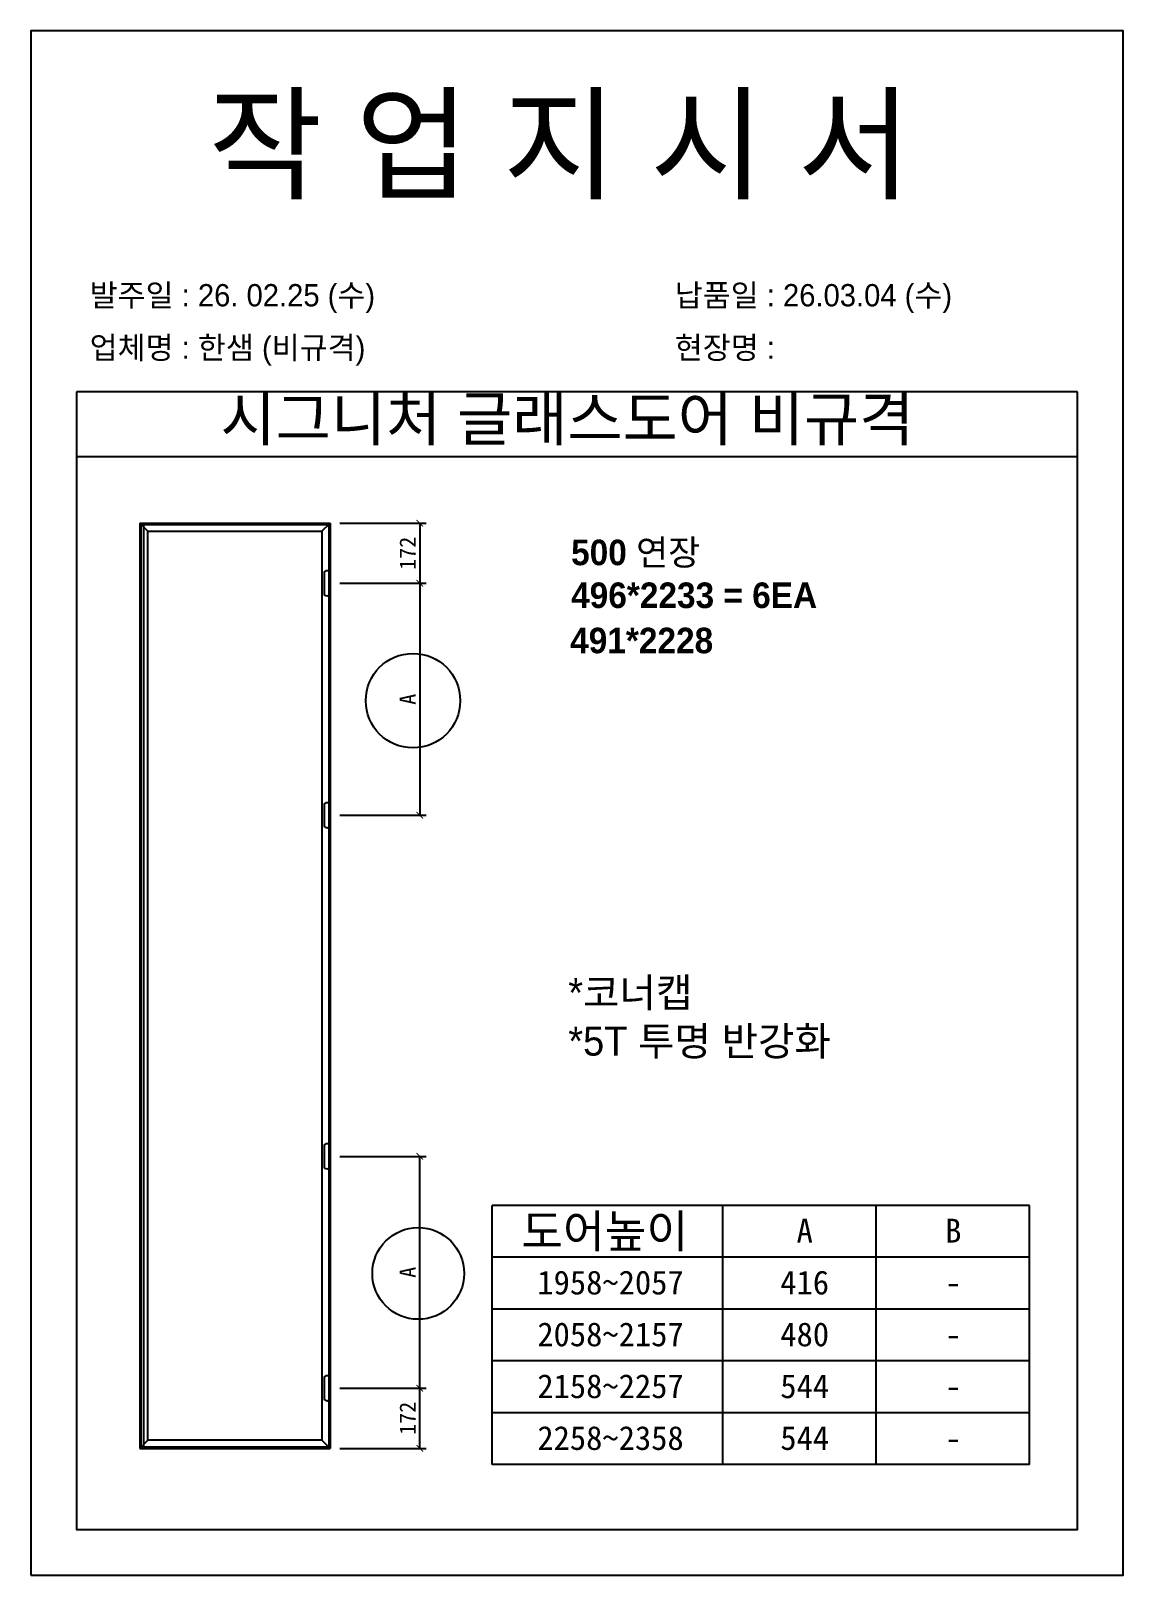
# Model space of a CAD drawing. Header units: millimetres. Extents: x -44117 to 256353, y -2095463 to 65325.
# Drawn here: x 110737 to 112417, y -736988 to -734612 of the extents above; entities that cross this region are included whole.
import ezdxf
from ezdxf.enums import TextEntityAlignment as Align

# ---------------------------------------------------------------- set-up
doc = ezdxf.new("R2010")
doc.units = ezdxf.units.MM
doc.header["$LTSCALE"] = 10
doc.styles.add('MtX_Gulim', font='')
doc.styles.get('MtX_Gulim').set_extended_font_data('Gulim', bold=True)
doc.dimstyles.new('ISO-25', dxfattribs={"dimtxt": 2.5, "dimasz": 2.5, "dimexe": 1, "dimexo": 1, "dimtad": 1, "dimtxsty": 'Standard', "dimblk": 'ARCHTICK', "dimcen": 2.5, "dimadec": 0, "dimazin": 0, "dimtfac": 1, "dimtmove": 0, "dimatfit": 3, "dimfxl": 0, "dimarcsym": 0})

msp = doc.modelspace()

# ---------------------------------------------------------------- texts
at = {"linetype": 'Continuous', "style": 'MtX_Gulim'}
for s, height, p in [('500 연장', 39.271262, (111568.34938, -735434.53255)), ('496*2233 = 6EA', 39.2712622, (111568.34938, -735500.39449)), ('도어높이', 51.111877, (111491.87353, -736484.79628))]:
    msp.add_text(s, height=height, dxfattribs=at).set_placement(p)
at = {"color": 242, "linetype": 'Continuous', "true_color": 0xcd2027, "style": 'MtX_Gulim'}
msp.add_text('491*2228', height=39.271262, dxfattribs=at).set_placement((111566.88746, -735569.99426))
for s, height, p in [('A', 36.77626, (111927.65222, -736476.82351)), ('B', 36.77626, (112156.28916, -736476.82351)), ('1958~2057', 36.776263, (111628.98537, -736556.57855)), ('416', 36.776263, (111927.65222, -736556.57855)), ('-', 36.77626, (112156.28916, -736556.57855)), ('2058~2157', 36.776263, (111628.98537, -736636.33358)), ('480', 36.776263, (111927.65222, -736636.33358)), ('-', 36.77626, (112156.28916, -736636.33358)), ('2158~2257', 36.776263, (111628.98537, -736716.08861)), ('544', 36.776263, (111927.65222, -736716.08861)), ('-', 36.77626, (112156.28916, -736716.08861)), ('2258~2358', 36.776263, (111628.98537, -736795.84365)), ('544', 36.776263, (111927.65222, -736795.84365)), ('-', 36.77626, (112156.28916, -736795.84365))]:
    msp.add_text(s, height=height).set_placement(p, align=Align.CENTER)
at = {"attachment_point": 1}
for s, width, gutter_width, heights, insert, char_height in [('{\\fGulim|b0|i0|c129|p50;작 업 지 시 서}', 3307.3198183, 12.5, [-155.84554], (111010.21008, -734716.57724), 140), ('\\pt11;{\\fGulim|b0|i0|c129|p50;발주일 : 26. 02.25 (수)}', 3307.3198183, 12.5, [34.50412], (110827.7756, -735002.00386), 34.3), ('{\\fGulim|b0|i0|c129|p50;납품일 : 26.03.04 (수)}', 3307.3198183, 12.5, [35.09023], (111727.75358, -735002.00386), 34.3), ('{\\fGulim|b0|i0|c129|p50;업체명 : 한샘 (비규격)}', 3307.3198183, 12.5, [36.11279], (110827.7756, -735082.66004), 34.3), ('{\\fGulim|b0|i0|c129|p50;현장명 : }', 3307.3198183, 12.5, [-38.2735], (111727.75358, -735082.66004), 34.3), ('{\\fGulim|b0|i0|c129|p50;시그니처 글래스도어 비규격}', 1597.0710432, 6.03612, [-75.34624], (111029.12554, -735175.36666), 67.6045736), ('{\\fGulim|b0|i0|c129|p50;*코너캡\\P*5T 투명 반강화}', 1055.7982644, 3.99038, [-126.38025], (111564.00868, -736069.90585), 44.6923083)]:
    msp.add_mtext_dynamic_manual_height_columns(s, width=width, gutter_width=gutter_width, heights=heights, dxfattribs=dict(at, insert=insert, char_height=char_height))

# ---------------------------------------------------------------- blocks, each defined once
blk = doc.blocks.new('_ArchTick')
at = {"color": 0, "linetype": 'ByBlock', "const_width": 0.15}
blk.add_lwpolyline([(-0.5, -0.5), (0.5, 0.5)], dxfattribs=at)
blk = doc.blocks.new('*D4960')
at = {"color": 0, "lineweight": -2}
for p, q in [((111212.5, -735462.4), (111345.6, -735462.4)), ((111335.6, -735462.4), (111335.6, -735819.3)), ((111212.5, -735819.3), (111345.6, -735819.3))]:
    blk.add_line(p, q, dxfattribs=at)
at = {"layer": 'Defpoints', "color": 0}
for p in [(111197.5, -735462.4), (111197.5, -735819.3), (111335.6, -735819.3)]:
    blk.add_point(p, dxfattribs=at)
at = {"color": 0, "lineweight": -2, "xscale": 10, "yscale": 10, "zscale": 10}
for p, rotation in [((111335.6, -735462.4), 90), ((111335.6, -735819.3), 270)]:
    blk.add_blockref('_ArchTick', p, dxfattribs=dict(at, rotation=rotation))
at = {"color": 0, "insert": (111316.9, -735640.8), "char_height": 25, "attachment_point": 5, "rotation": 90}
blk.add_mtext('A', dxfattribs=at)
blk = doc.blocks.new('*D4961')
at = {"color": 0, "lineweight": -2}
for p, q in [((111212.5, -735369.9), (111345.6, -735369.9)), ((111335.6, -735369.9), (111335.6, -735462.4)), ((111212.5, -735462.4), (111345.6, -735462.4))]:
    blk.add_line(p, q, dxfattribs=at)
at = {"layer": 'Defpoints', "color": 0}
for p in [(111197.5, -735369.9), (111197.5, -735462.4), (111335.6, -735462.4)]:
    blk.add_point(p, dxfattribs=at)
at = {"color": 0, "lineweight": -2, "xscale": 10, "yscale": 10, "zscale": 10}
for p, rotation in [((111335.6, -735369.9), 90), ((111335.6, -735462.4), 270)]:
    blk.add_blockref('_ArchTick', p, dxfattribs=dict(at, rotation=rotation))
at = {"color": 0, "insert": (111316.9, -735416.2), "char_height": 25, "attachment_point": 5, "rotation": 90}
blk.add_mtext('172', dxfattribs=at)
blk = doc.blocks.new('*D4962')
at = {"color": 0, "lineweight": -2}
for p, q in [((111212.5, -736344.1), (111345.6, -736344.1)), ((111335.6, -736700.9), (111335.6, -736344.1)), ((111212.5, -736700.9), (111345.6, -736700.9))]:
    blk.add_line(p, q, dxfattribs=at)
at = {"layer": 'Defpoints', "color": 0}
for p in [(111197.5, -736344.1), (111335.6, -736344.1), (111197.5, -736700.9)]:
    blk.add_point(p, dxfattribs=at)
at = {"color": 0, "lineweight": -2, "xscale": 10, "yscale": 10, "zscale": 10}
for p, rotation in [((111335.6, -736344.1), 90), ((111335.6, -736700.9), 270)]:
    blk.add_blockref('_ArchTick', p, dxfattribs=dict(at, rotation=rotation))
at = {"color": 0, "insert": (111316.9, -736522.5), "char_height": 25, "attachment_point": 5, "rotation": 90}
blk.add_mtext('A', dxfattribs=at)
blk = doc.blocks.new('*D4963')
at = {"color": 0, "lineweight": -2}
for p, q in [((111212.5, -736700.9), (111345.6, -736700.9)), ((111335.6, -736793.4), (111335.6, -736700.9)), ((111212.5, -736793.4), (111345.6, -736793.4))]:
    blk.add_line(p, q, dxfattribs=at)
at = {"layer": 'Defpoints', "color": 0}
for p in [(111197.5, -736700.9), (111335.6, -736700.9), (111197.5, -736793.4)]:
    blk.add_point(p, dxfattribs=at)
at = {"color": 0, "lineweight": -2, "xscale": 10, "yscale": 10, "zscale": 10}
for p, rotation in [((111335.6, -736700.9), 90), ((111335.6, -736793.4), 270)]:
    blk.add_blockref('_ArchTick', p, dxfattribs=dict(at, rotation=rotation))
at = {"color": 0, "insert": (111316.9, -736747.2), "char_height": 25, "attachment_point": 5, "rotation": 90}
blk.add_mtext('172', dxfattribs=at)

# ---------------------------------------------------------------- dimensions: what is measured, and where the dimension line sits
for base, p1, p2, text, override, picture, middle in [((111335.6385, -735462.40222), (111197.49982, -735369.90776), (111197.49982, -735462.40222), '172', {"dimscale": 10, "dimasz": 1, "dimexo": 1.5}, '*D4961', (111316.8885, -735416.15499)), ((111335.6385, -735819.2603), (111197.49982, -735462.40222), (111197.49982, -735819.2603), 'A', {"dimscale": 10, "dimasz": 1, "dimexo": 1.5, "dimtxsty": 'Standard'}, '*D4960', (111316.8885, -735640.83126)), ((111335.6385, -736344.0516), (111197.49982, -736700.90968), (111197.49982, -736344.0516), 'A', {"dimscale": 10, "dimasz": 1, "dimexo": 1.5, "dimtxsty": 'Standard'}, '*D4962', (111316.8885, -736522.48064)), ((111335.6385, -736700.90968), (111197.49982, -736793.40415), (111197.49982, -736700.90968), '172', {"dimscale": 10, "dimasz": 1, "dimexo": 1.5}, '*D4963', (111316.8885, -736747.15692))]:
    dim = msp.add_linear_dim(base=base, p1=p1, p2=p2, angle=90, text=text, dimstyle='ISO-25', override=override)
    dim.commit()
    dim.dimension.update_dxf_attribs({"geometry": picture, "text_midpoint": middle})

# ---------------------------------------------------------------- linework, layer by layer
for p, q in [((112347.40347, -735167.58445), (110807.40347, -735167.58445)), ((112347.40347, -735267.58445), (110807.40347, -735267.58445)), ((110904.92867, -735369.90776), (110904.92867, -736793.40415)), ((110904.92867, -735369.90776), (111197.49982, -735369.90776)), ((110904.92867, -735369.90776), (110917.39246, -735382.37155)), ((110904.92867, -735369.90776), (110910.83257, -735369.90776)), ((110910.83257, -735369.90776), (110910.83257, -736793.40415)), ((111185.03602, -735382.37155), (111197.49982, -735369.90776)), ((111197.49982, -735369.90776), (111197.49982, -736793.40415)), ((111446.67917, -736818.39635), (111446.67917, -736419.62118)), ((112273.4918, -736419.62118), (111446.67917, -736419.62118)), ((111801.82363, -736818.39635), (111801.82363, -736419.62118)), ((112037.65771, -736818.39635), (112037.65771, -736419.62118)), ((112273.4918, -736818.39635), (112273.4918, -736419.62118)), ((112273.4918, -736499.37622), (111446.67917, -736499.37622)), ((112273.4918, -736579.13125), (111446.67917, -736579.13125)), ((112273.4918, -736658.88629), (111446.67917, -736658.88629)), ((112273.4918, -736738.64132), (111446.67917, -736738.64132)), ((110917.39246, -736780.94035), (110904.92867, -736793.40415)), ((110904.92867, -736793.40415), (111197.49982, -736793.40415)), ((111185.03602, -736780.94035), (111197.49982, -736793.40415)), ((112273.4918, -736818.39635), (111446.67917, -736818.39635))]:
    msp.add_line(p, q)
at = {"linetype": 'Continuous'}
for p, q in [((110917.39246, -736780.94035), (110917.39246, -735382.37155)), ((110917.39246, -735382.37155), (111185.03602, -735382.37155)), ((111185.03602, -735382.37155), (111185.03602, -736780.94035)), ((111185.03602, -736780.94035), (110917.39246, -736780.94035))]:
    msp.add_line(p, q, dxfattribs=at)
for points in [[(110737.40347, -736988.41473), (112417.40347, -736988.41473), (112417.40347, -734612.41473), (110737.40347, -734612.41473)], [(110906.89664, -735371.87573), (111195.53185, -735371.87573), (111195.53185, -736791.43618), (110906.89664, -736791.43618)]]:
    msp.add_lwpolyline(points, close=True)
msp.add_lwpolyline([(110807.40347, -735167.58445), (110807.40347, -736918.41473), (112347.40347, -736918.41473), (112347.40347, -735167.58445)])
for points in [[(111192.8974, -735481.73236), (111192.8974, -735481.73236, 0.4142135624), (111197.49982, -735477.12995), (111197.49982, -735447.6745, 0.4142135624), (111192.8974, -735443.07209), (111192.8974, -735443.07209, 0.4142135624), (111188.29499, -735447.6745), (111188.29499, -735477.12995, 0.4142135624)], [(111192.8974, -735838.59044), (111192.8974, -735838.59044, 0.4142135624), (111197.49982, -735833.98803), (111197.49982, -735804.53258, 0.4142135624), (111192.8974, -735799.93017), (111192.8974, -735799.93017, 0.4142135624), (111188.29499, -735804.53258), (111188.29499, -735833.98803, 0.4142135624)], [(111192.8974, -736363.38174), (111192.8974, -736363.38174, 0.4142135624), (111197.49982, -736358.77933), (111197.49982, -736329.32388, 0.4142135624), (111192.8974, -736324.72146), (111192.8974, -736324.72146, 0.4142135624), (111188.29499, -736329.32388), (111188.29499, -736358.77933, 0.4142135624)], [(111192.8974, -736720.23982), (111192.8974, -736720.23982, 0.4142135624), (111197.49982, -736715.63741), (111197.49982, -736686.18196, 0.4142135624), (111192.8974, -736681.57954), (111192.8974, -736681.57954, 0.4142135624), (111188.29499, -736686.18196), (111188.29499, -736715.63741, 0.4142135624)]]:
    msp.add_lwpolyline(points, format="xyb", close=True, dxfattribs=at)
at = {"color": 1}
for centre, radius in [((111325.14625, -735642.97683), 72.59818), ((111333.21272, -736524.23809), 70.58157)]:
    msp.add_circle(centre, radius, dxfattribs=at)

msp.set_redraw_order([(e.dxf.handle, doc.entitydb.next_handle()) for e in msp.query("TEXT MTEXT ATTDEF DIMENSION ARC_DIMENSION")])  # texts and dimensions are drawn at this point

doc.saveas('drawing.dxf')
